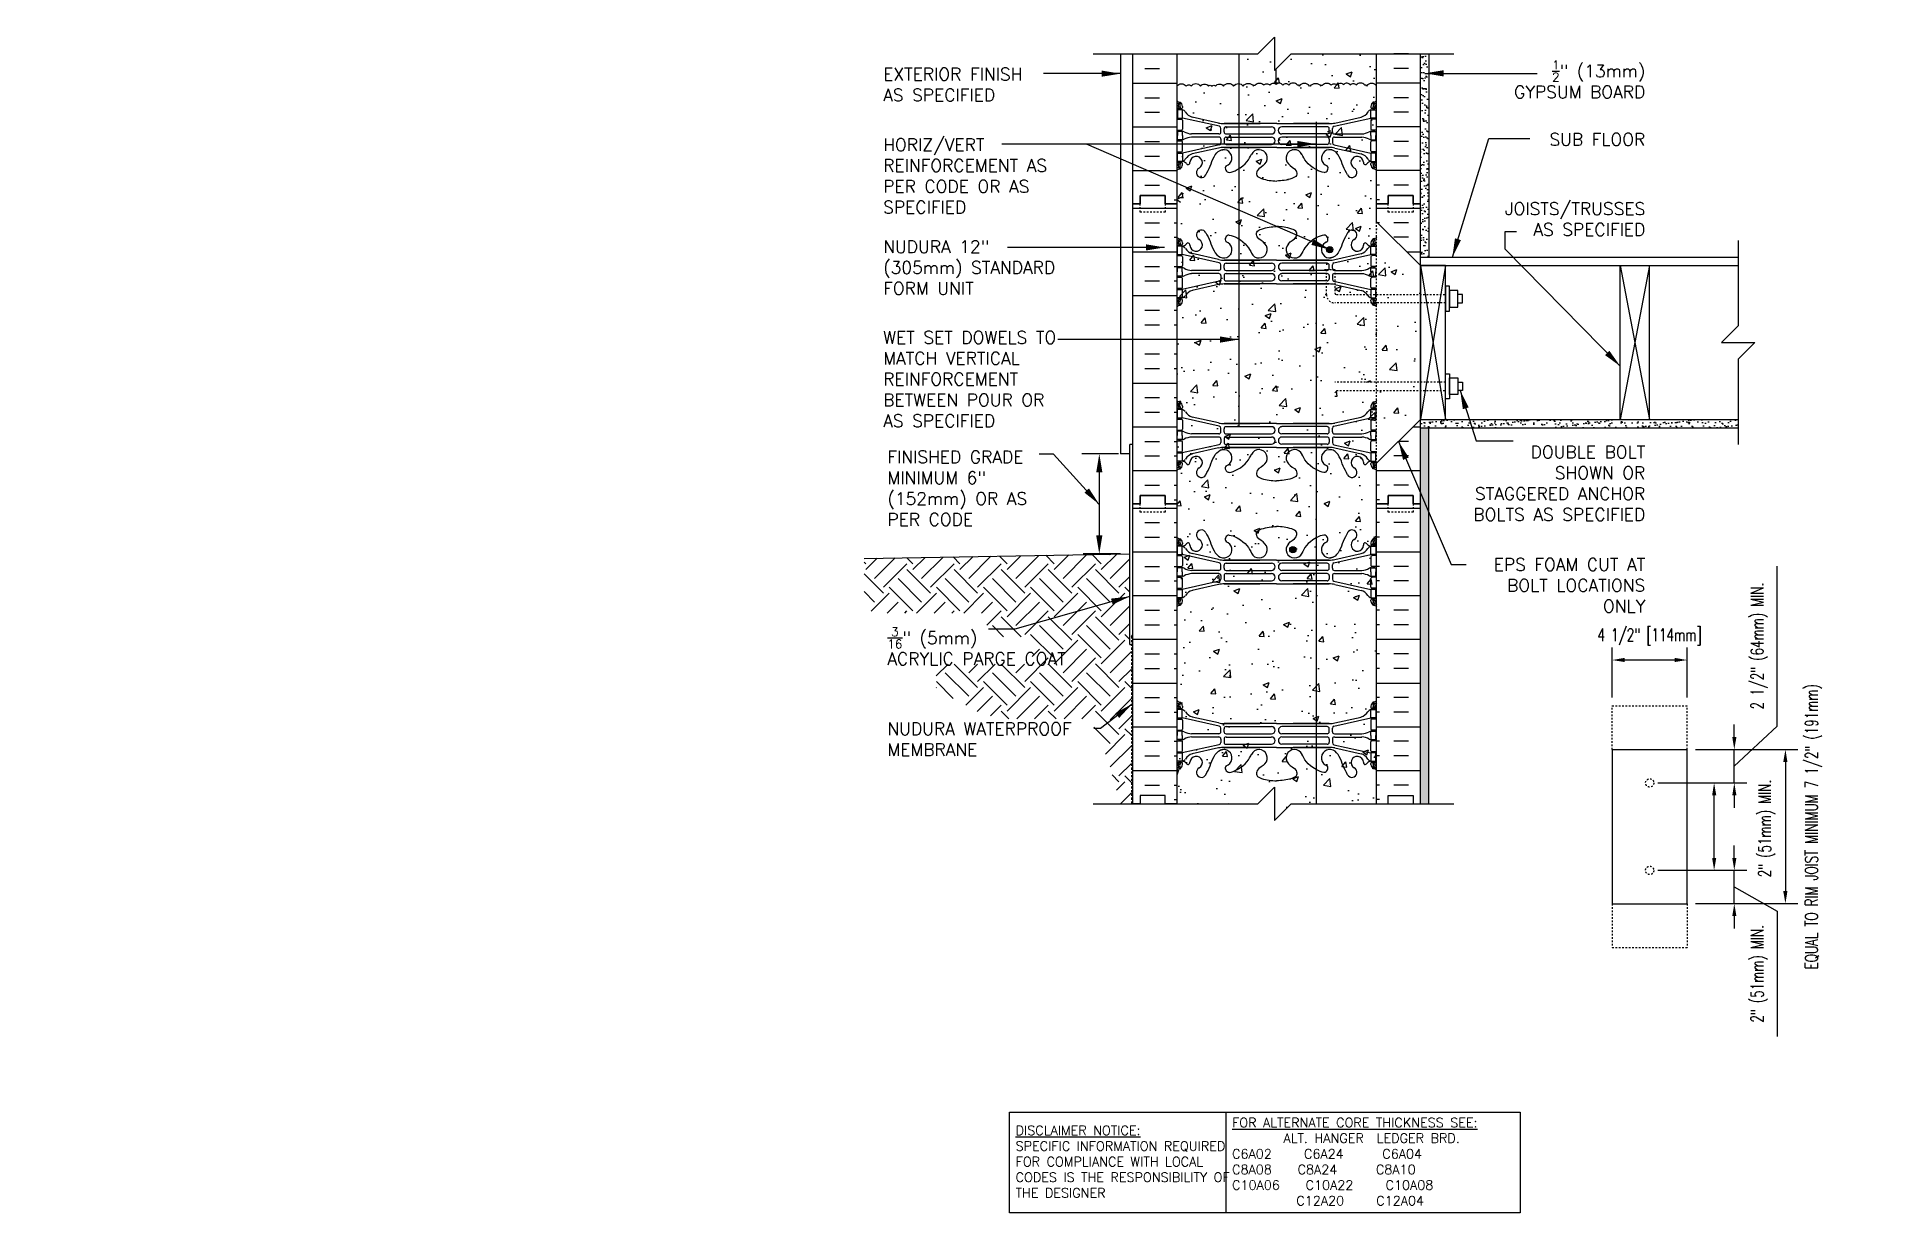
# Model space of a CAD drawing. Header units: inches. Extents: x 109 to 220, y 86 to 157.
import ezdxf

# ---------------------------------------------------------------- set-up
doc = ezdxf.new("R2010")
doc.units = ezdxf.units.IN
doc.header["$LTSCALE"] = 0.5
doc.header["$MEASUREMENT"] = 0
doc.header["$PDMODE"] = 3
doc.header["$PDSIZE"] = 0.0625
doc.linetypes.add('DASHED2', pattern=[0.375, 0.25, -0.125])
doc.linetypes.add('HIDDEN2', pattern=[0.1875, 0.125, -0.0625])
for name, color, linetype in [('HATCH', 12, 'Continuous'), ('LINE15', 9, 'Continuous'), ('LINE18', 9, 'Continuous'), ('line25', 2, 'Continuous'), ('LINE3', 3, 'Continuous'), ('LINE50', 5, 'Continuous'), ('LINE9', 9, 'Continuous'), ('TEXT', 4, 'Continuous'), ('Web_Edge', 9, 'Continuous')]:
    doc.layers.add(name, color=color, linetype=linetype)
doc.styles.add('DIM', font='romans.shx', dxfattribs={"width": 0.7})
doc.styles.add('ROMANS', font='romans.shx', dxfattribs={"height": 0.75})
doc.styles.get("Standard").update_dxf_attribs({"font": 'romans.shx', "height": 0.75})
doc.dimstyles.new('ext_12', dxfattribs={"dimscale": 12, "dimtxt": 0.09375, "dimasz": 0.09375, "dimexe": 0.09375, "dimexo": 0.0625, "dimgap": 0.0625, "dimtad": 1, "dimdec": 1, "dimzin": 3, "dimdsep": 46, "dimlunit": 4, "dimtxsty": 'DIM', "dimcen": 0.09, "dimdle": 0.09375, "dimclrt": 4, "dimadec": 0, "dimazin": 0, "dimtfac": 1, "dimtdec": 1, "dimtmove": 2, "dimatfit": 3, "dimfxl": 1, "dimfrac": 2, "dimtolj": 1, "dimtzin": 0, "dimarcsym": 0})
doc.dimstyles.new('ext_8', dxfattribs={"dimscale": 8, "dimtxt": 0.09375, "dimasz": 0.09375, "dimexe": 0.09375, "dimexo": 0.0625, "dimgap": 0.0625, "dimtad": 1, "dimdec": 3, "dimzin": 3, "dimdsep": 46, "dimlunit": 4, "dimtxsty": 'DIM', "dimcen": 0.09, "dimdle": 0.09375, "dimclrt": 4, "dimadec": 0, "dimazin": 0, "dimtfac": 1, "dimtdec": 3, "dimtmove": 2, "dimatfit": 3, "dimfxl": 0.09375, "dimfrac": 2, "dimtolj": 1, "dimtzin": 0, "dimarcsym": 0})
pattern_1 = [(37.5, (80.9344, 13.57936), (-0.0157483, 0.48170594), [0, -0.38, 0, -0.425, 0, -0.40625]), (7.5, (80.9344, 13.57936), (0.4424442, 0.7055365), [0, -0.205, 0, -0.3425, 0, -0.13125]), (327.5, (80.6269, 13.57936), (0.7785355, 0.0014148), [0, -0.125, 0, -0.45, 0, -0.5875]), (317.5, (80.6269, 13.57936), (0.7515317, 0.219419), [0, -0.0625, 0, -0.295, 0, -0.3375])]

msp = doc.modelspace()

# ---------------------------------------------------------------- texts
at = {"layer": 'TEXT', "char_height": 0.75, "style": 'ROMANS'}
for s, insert, width, attachment_point in [('EXTERIOR FINISH\\PAS SPECIFIED', (159.7795, 154.0538), 11.748593, 4), ('\\A1;{\\H0.7x;\\S1/2;}" (13mm) GYPSUM BOARD', (205.5177, 154.3664), 10.131286, 6), ('HORIZ/VERT REINFORCEMENT AS PER CODE OR AS SPECIFIED', (159.7795, 148.5706), 11.748593, 4), ('\\A1;{\\H1x;SUB FLOOR}', (205.5177, 150.7635), 11.434856, 6), ('JOISTS/TRUSSES \\PAS SPECIFIED', (205.5177, 145.9792), 12.68906, 6), ('NUDURA 12" (305mm) STANDARD FORM UNIT', (159.7795, 143.0751), 11.748593, 4), ('WET SET DOWELS TO MATCH VERTICAL REINFORCEMENT BETWEEN POUR OR AS SPECIFIED', (159.7795, 136.3795), 11.748593, 4), ('FINISHED GRADE MINIMUM 6" (152mm) OR AS PER CODE', (160.0295, 129.8319), 10.751825, 4), ('DOUBLE BOLT SHOWN OR STAGGERED ANCHOR BOLTS AS SPECIFIED', (205.5177, 130.1297), 11.434856, 6), ('EPS FOAM CUT AT BOLT LOCATIONS ONLY ', (205.5177, 124.0029), 11.434856, 6), ('\\A1;{\\H0.7x;\\S3/16;}" (5mm) \\PACRYLIC PARGE COAT', (160.0295, 120.3508), 11.748593, 4), ('\\A1;NUDURA WATERPROOF MEMBRANE', (160.0295, 114.7689), 12.783128, 4)]:
    msp.add_mtext(s, dxfattribs=dict(at, insert=insert, width=width, attachment_point=attachment_point))
at = {"layer": 'TEXT', "char_height": 0.5625, "attachment_point": 4}
for s, insert, width in [('{\\LDISCLAIMER NOTICE:}\\PSPECIFIC INFORMATION REQUIRED FOR COMPLIANCE WITH LOCAL CODES IS THE RESPONSIBILITY OF THE DESIGNER', (167.7273, 89.4175), 14.00235), ('{\\LFOR ALTERNATE CORE THICKNESS SEE:\\P}        ALT. HANGER  LEDGER BRD.\\PC6A02     C6A24      C6A04     \\PC8A08    C8A24      C8A10\\PC10A06    C10A22     C10A08\\P          C12A20     C12A04', (180.7193, 89.4175), 23.332952)]:
    msp.add_mtext(s, dxfattribs=dict(at, insert=insert, width=width))

# ---------------------------------------------------------------- blocks, each defined once
blk = doc.blocks.new('*D1')
at = {"layer": 'Defpoints', "color": 0, "transparency": 16777216}
for p in [(203.53, 119.52), (203.53, 116.77), (208.03, 116.77)]:
    blk.add_point(p, dxfattribs=at)
at = {"layer": 'TEXT', "color": 0, "lineweight": -2, "transparency": 16777216}
for p, q in [((203.53, 117.27), (203.53, 120.27)), ((207.28, 119.52), (204.28, 119.52)), ((208.03, 117.27), (208.03, 120.27))]:
    blk.add_line(p, q, dxfattribs=at)
at = {"layer": 'TEXT', "color": 0, "transparency": 16777216}
for points in [[(204.28, 119.65), (204.28, 119.4), (203.53, 119.52)], [(207.28, 119.65), (207.28, 119.4), (208.03, 119.52)]]:
    blk.add_solid(points, dxfattribs=at)
at = {"layer": 'TEXT', "color": 4, "transparency": 16777216, "insert": (205.78, 120.91), "char_height": 0.75, "attachment_point": 5, "style": 'DIM'}
blk.add_mtext('\\A1;4 1/2" [114mm]', dxfattribs=at)
blk = doc.blocks.new('*D2')
at = {"layer": 'Defpoints', "color": 0, "transparency": 16777216}
for p in [(208.03, 114.15), (208.03, 104.9), (213.93, 104.9)]:
    blk.add_point(p, dxfattribs=at)
at = {"layer": 'TEXT', "color": 0, "lineweight": -2, "transparency": 16777216}
for p, q in [((208.53, 114.15), (214.68, 114.15)), ((213.93, 113.4), (213.93, 105.65)), ((208.53, 104.9), (214.68, 104.9))]:
    blk.add_line(p, q, dxfattribs=at)
at = {"layer": 'TEXT', "color": 0, "transparency": 16777216}
for points in [[(213.8, 113.4), (214.05, 113.4), (213.93, 114.15)], [(213.8, 105.65), (214.05, 105.65), (213.93, 104.9)]]:
    blk.add_solid(points, dxfattribs=at)
at = {"layer": 'TEXT', "color": 4, "transparency": 16777216, "insert": (215.62, 109.52), "char_height": 0.75, "attachment_point": 5, "rotation": 90, "style": 'DIM'}
blk.add_mtext('\\A1;EQUAL TO RIM JOIST MINIMUM 7 1/2" (191mm) ', dxfattribs=at)
blk = doc.blocks.new('*D3')
at = {"layer": 'Defpoints', "color": 0, "transparency": 16777216}
for p in [(205.78, 106.9), (210.86, 106.9), (208.03, 104.9)]:
    blk.add_point(p, dxfattribs=at)
at = {"layer": 'TEXT', "color": 0, "lineweight": -2, "transparency": 16777216}
for p, q in [((210.86, 107.65), (210.86, 108.4)), ((206.28, 106.9), (211.61, 106.9)), ((210.86, 104.9), (210.86, 106.9)), ((210.86, 104.9), (210.86, 106.9)), ((208.53, 104.9), (211.61, 104.9)), ((210.86, 105.9), (213.43, 104.45)), ((210.86, 104.15), (210.86, 103.4)), ((213.43, 104.45), (213.43, 96.93))]:
    blk.add_line(p, q, dxfattribs=at)
at = {"layer": 'TEXT', "color": 0, "transparency": 16777216}
for points in [[(210.74, 107.65), (210.99, 107.65), (210.86, 106.9)], [(210.74, 104.15), (210.99, 104.15), (210.86, 104.9)]]:
    blk.add_solid(points, dxfattribs=at)
at = {"layer": 'TEXT', "color": 4, "transparency": 16777216, "insert": (212.36, 100.69), "char_height": 0.75, "attachment_point": 5, "rotation": 90, "style": 'DIM'}
blk.add_mtext('\\A1;2" (51mm) MIN.', dxfattribs=at)
blk = doc.blocks.new('*D4')
at = {"layer": 'Defpoints', "color": 0, "transparency": 16777216}
for p in [(205.78, 112.15), (209.65, 112.15), (205.78, 106.9)]:
    blk.add_point(p, dxfattribs=at)
at = {"layer": 'TEXT', "color": 0, "lineweight": -2, "transparency": 16777216}
for p, q in [((206.28, 112.15), (210.4, 112.15)), ((209.65, 107.65), (209.65, 111.4)), ((206.28, 106.9), (210.4, 106.9))]:
    blk.add_line(p, q, dxfattribs=at)
at = {"layer": 'TEXT', "color": 0, "transparency": 16777216}
for points in [[(209.53, 111.4), (209.78, 111.4), (209.65, 112.15)], [(209.53, 107.65), (209.78, 107.65), (209.65, 106.9)]]:
    blk.add_solid(points, dxfattribs=at)
at = {"layer": 'TEXT', "color": 4, "transparency": 16777216, "insert": (212.81, 109.41), "char_height": 0.75, "attachment_point": 5, "rotation": 90, "style": 'DIM'}
blk.add_mtext('\\A1;2" (51mm) MIN.', dxfattribs=at)
blk = doc.blocks.new('*D5')
at = {"layer": 'Defpoints', "color": 0, "transparency": 16777216}
for p in [(208.03, 114.15), (210.86, 114.15), (205.78, 112.15)]:
    blk.add_point(p, dxfattribs=at)
at = {"layer": 'TEXT', "color": 0, "lineweight": -2, "transparency": 16777216}
for p, q in [((213.43, 115.56), (213.43, 125.16)), ((210.86, 114.9), (210.86, 115.65)), ((210.86, 113.15), (213.43, 115.56)), ((208.53, 114.15), (211.61, 114.15)), ((210.86, 112.15), (210.86, 114.15)), ((210.86, 112.15), (210.86, 114.15)), ((206.28, 112.15), (211.61, 112.15)), ((210.86, 111.4), (210.86, 110.65))]:
    blk.add_line(p, q, dxfattribs=at)
at = {"layer": 'TEXT', "color": 0, "transparency": 16777216}
for points in [[(210.74, 114.9), (210.99, 114.9), (210.86, 114.15)], [(210.74, 111.4), (210.99, 111.4), (210.86, 112.15)]]:
    blk.add_solid(points, dxfattribs=at)
at = {"layer": 'TEXT', "color": 4, "transparency": 16777216, "insert": (212.36, 120.36), "char_height": 0.75, "attachment_point": 5, "rotation": 90, "style": 'DIM'}
blk.add_mtext('\\A1;2 1/2" (64mm) MIN.', dxfattribs=at)
blk = doc.blocks.new('12-inch Hinge Pin Web')
at = {"layer": 'Web_Edge'}
for p, q in [((349.82, 208.63), (349.9, 208.63)), ((349.82, 208.53), (350.11, 208.53)), ((349.97, 208.9), (350.06, 208.9)), ((349.97, 208.53), (349.97, 208.46)), ((350.06, 208.9), (350.06, 208.86)), ((350.06, 208.53), (350.06, 208.46)), ((350.17, 208.66), (350.17, 208.59)), ((361.48, 208.66), (361.48, 208.59)), ((361.82, 208.53), (361.54, 208.53)), ((361.68, 208.9), (361.59, 208.9)), ((361.59, 208.9), (361.59, 208.86)), ((361.59, 208.53), (361.59, 208.46)), ((361.68, 208.53), (361.68, 208.46)), ((361.82, 208.63), (361.75, 208.63)), ((349.82, 207.89), (350.11, 207.89)), ((349.97, 207.96), (349.97, 207.89)), ((350.06, 207.96), (350.06, 207.89)), ((352.38, 207.46), (350.16, 207.96)), ((350.17, 207.82), (350.17, 207.29)), ((352.34, 207.66), (350.76, 208.01)), ((352.67, 207.62), (354.82, 207.62)), ((355.82, 207.62), (352.67, 207.62)), ((352.79, 207.43), (355.51, 207.43)), ((355.82, 207.62), (358.98, 207.62)), ((358.85, 207.43), (356.14, 207.43)), ((358.98, 207.62), (356.82, 207.62)), ((359.26, 207.46), (361.48, 207.96)), ((359.31, 207.66), (360.89, 208.01)), ((361.48, 207.82), (361.48, 207.29)), ((361.82, 207.89), (361.54, 207.89)), ((361.59, 207.96), (361.59, 207.89)), ((361.68, 207.96), (361.68, 207.89)), ((349.82, 207.23), (350.11, 207.23)), ((349.82, 206.59), (350.11, 206.59)), ((349.97, 207.23), (349.97, 207.16)), ((349.97, 206.59), (349.97, 206.66)), ((350.06, 207.23), (350.06, 207.16)), ((350.06, 206.59), (350.06, 206.66)), ((352.38, 206.35), (350.16, 205.86)), ((350.17, 205.99), (350.17, 206.52)), ((352.35, 207), (350.72, 207)), ((352.35, 206.81), (350.72, 206.81)), ((352.48, 207.13), (352.48, 207.34)), ((352.48, 206.69), (352.48, 206.47)), ((352.67, 207.13), (352.67, 207.31)), ((352.67, 206.69), (352.67, 206.5)), ((352.79, 207), (355.51, 207)), ((352.79, 206.81), (355.51, 206.81)), ((352.79, 206.38), (355.51, 206.38)), ((358.85, 207), (356.14, 207)), ((358.85, 206.81), (356.14, 206.81)), ((358.85, 206.38), (356.14, 206.38)), ((358.98, 207.13), (358.98, 207.31)), ((358.98, 206.69), (358.98, 206.5)), ((359.17, 207.13), (359.17, 207.34)), ((359.17, 206.69), (359.17, 206.47)), ((359.26, 206.35), (361.48, 205.86)), ((359.29, 207), (360.93, 207)), ((359.29, 206.81), (360.93, 206.81)), ((361.48, 205.99), (361.48, 206.52)), ((361.82, 207.23), (361.54, 207.23)), ((361.82, 206.59), (361.54, 206.59)), ((361.59, 207.23), (361.59, 207.16)), ((361.59, 206.59), (361.59, 206.66)), ((361.68, 207.23), (361.68, 207.16)), ((361.68, 206.59), (361.68, 206.66)), ((349.82, 205.93), (350.11, 205.93)), ((349.82, 205.29), (350.11, 205.29)), ((349.82, 205.19), (349.9, 205.19)), ((349.97, 205.86), (349.97, 205.93)), ((349.97, 205.29), (349.97, 205.36)), ((350.06, 205.86), (350.06, 205.93)), ((350.06, 205.29), (350.06, 205.36)), ((350.17, 205.16), (350.17, 205.22)), ((352.34, 206.15), (350.76, 205.8)), ((352.67, 206.19), (354.82, 206.19)), ((355.82, 206.19), (352.67, 206.19)), ((355.82, 206.19), (358.98, 206.19)), ((358.98, 206.19), (356.82, 206.19)), ((359.31, 206.15), (360.89, 205.8)), ((361.48, 205.16), (361.48, 205.22)), ((361.82, 205.93), (361.54, 205.93)), ((361.82, 205.29), (361.54, 205.29)), ((361.59, 205.86), (361.59, 205.93)), ((361.59, 205.29), (361.59, 205.36)), ((361.68, 205.86), (361.68, 205.93)), ((361.68, 205.29), (361.68, 205.36)), ((361.82, 205.19), (361.75, 205.19)), ((349.97, 204.91), (350.06, 204.91)), ((350.06, 204.91), (350.06, 204.95)), ((361.59, 204.91), (361.59, 204.95)), ((361.68, 204.91), (361.59, 204.91)), ((349.82, 198.82), (349.9, 198.82)), ((349.82, 198.72), (350.11, 198.72)), ((349.97, 199.1), (350.06, 199.1)), ((349.97, 198.72), (349.97, 198.65)), ((350.06, 199.1), (350.06, 199.06)), ((350.06, 198.72), (350.06, 198.65)), ((350.17, 198.85), (350.17, 198.78)), ((361.48, 198.85), (361.48, 198.78)), ((361.82, 198.72), (361.54, 198.72)), ((361.68, 199.1), (361.59, 199.1)), ((361.59, 199.1), (361.59, 199.06)), ((361.59, 198.72), (361.59, 198.65)), ((361.68, 198.72), (361.68, 198.65)), ((361.82, 198.82), (361.75, 198.82)), ((349.82, 198.08), (350.11, 198.08)), ((349.82, 197.42), (350.11, 197.42)), ((349.97, 198.15), (349.97, 198.08)), ((349.97, 197.42), (349.97, 197.35)), ((350.06, 198.15), (350.06, 198.08)), ((350.06, 197.42), (350.06, 197.35)), ((352.38, 197.65), (350.16, 198.15)), ((350.17, 198.02), (350.17, 197.48)), ((352.34, 197.85), (350.76, 198.2)), ((352.48, 197.32), (352.48, 197.53)), ((352.67, 197.81), (354.82, 197.81)), ((355.82, 197.81), (352.67, 197.81)), ((352.67, 197.32), (352.67, 197.5)), ((352.79, 197.63), (355.51, 197.63)), ((355.82, 197.81), (358.98, 197.81)), ((358.85, 197.63), (356.14, 197.63)), ((358.98, 197.81), (356.82, 197.81)), ((358.98, 197.32), (358.98, 197.5)), ((359.17, 197.32), (359.17, 197.53)), ((359.26, 197.65), (361.48, 198.15)), ((359.31, 197.85), (360.89, 198.2)), ((361.48, 198.02), (361.48, 197.48)), ((361.82, 198.08), (361.54, 198.08)), ((361.82, 197.42), (361.54, 197.42)), ((361.59, 198.15), (361.59, 198.08)), ((361.59, 197.42), (361.59, 197.35)), ((361.68, 198.15), (361.68, 198.08)), ((361.68, 197.42), (361.68, 197.35)), ((349.82, 196.78), (350.11, 196.78)), ((349.97, 196.78), (349.97, 196.85)), ((350.06, 196.78), (350.06, 196.85)), ((352.38, 196.54), (350.16, 196.05)), ((350.17, 196.18), (350.17, 196.72)), ((352.35, 197.19), (350.72, 197.19)), ((352.35, 197), (350.72, 197)), ((352.34, 196.35), (350.76, 195.99)), ((352.48, 196.88), (352.48, 196.67)), ((352.67, 196.88), (352.67, 196.69)), ((352.67, 196.38), (354.82, 196.38)), ((355.82, 196.38), (352.67, 196.38)), ((352.79, 197.19), (355.51, 197.19)), ((352.79, 197), (355.51, 197)), ((352.79, 196.57), (355.51, 196.57)), ((355.82, 196.38), (358.98, 196.38)), ((358.85, 197.19), (356.14, 197.19)), ((358.85, 197), (356.14, 197)), ((358.85, 196.57), (356.14, 196.57)), ((358.98, 196.38), (356.82, 196.38)), ((358.98, 196.88), (358.98, 196.69)), ((359.17, 196.88), (359.17, 196.67)), ((359.26, 196.54), (361.48, 196.05)), ((359.29, 197.19), (360.93, 197.19)), ((359.29, 197), (360.93, 197)), ((359.31, 196.35), (360.89, 195.99)), ((361.48, 196.18), (361.48, 196.72)), ((361.82, 196.78), (361.54, 196.78)), ((361.59, 196.78), (361.59, 196.85)), ((361.68, 196.78), (361.68, 196.85)), ((349.82, 196.12), (350.11, 196.12)), ((349.82, 195.48), (350.11, 195.48)), ((349.82, 195.38), (349.9, 195.38)), ((349.97, 196.05), (349.97, 196.12)), ((349.97, 195.48), (349.97, 195.55)), ((350.06, 196.05), (350.06, 196.12)), ((350.06, 195.48), (350.06, 195.55)), ((350.06, 195.1), (350.06, 195.14)), ((350.17, 195.35), (350.17, 195.42)), ((361.48, 195.35), (361.48, 195.42)), ((361.82, 196.12), (361.54, 196.12)), ((361.82, 195.48), (361.54, 195.48)), ((361.59, 196.05), (361.59, 196.12)), ((361.59, 195.48), (361.59, 195.55)), ((361.59, 195.1), (361.59, 195.14)), ((361.68, 196.05), (361.68, 196.12)), ((361.68, 195.48), (361.68, 195.55)), ((361.82, 195.38), (361.75, 195.38)), ((349.97, 195.1), (350.06, 195.1)), ((361.68, 195.1), (361.59, 195.1))]:
    blk.add_line(p, q, dxfattribs=at)
for points in [[(349.86, 207.96), (350.16, 207.96), (350.16, 208.46), (349.86, 208.46)], [(361.78, 207.96), (361.48, 207.96), (361.48, 208.46), (361.78, 208.46)], [(349.86, 205.86), (350.16, 205.86), (350.16, 205.36), (349.86, 205.36)], [(361.78, 205.86), (361.48, 205.86), (361.48, 205.36), (361.78, 205.36)], [(349.86, 198.15), (350.16, 198.15), (350.16, 198.65), (349.86, 198.65)], [(361.78, 198.15), (361.48, 198.15), (361.48, 198.65), (361.78, 198.65)], [(349.86, 196.05), (350.16, 196.05), (350.16, 195.55), (349.86, 195.55)], [(361.78, 196.05), (361.48, 196.05), (361.48, 195.55), (361.78, 195.55)]]:
    blk.add_lwpolyline(points, close=True, dxfattribs=at)
for points in [[(350.16, 206.91), (350.16, 207.16), (349.86, 207.16), (349.86, 206.91)], [(350.16, 206.91), (350.16, 206.66), (349.86, 206.66), (349.86, 206.91)], [(361.48, 206.91), (361.48, 207.16), (361.78, 207.16), (361.78, 206.91)], [(361.48, 206.91), (361.48, 206.66), (361.78, 206.66), (361.78, 206.91)], [(350.16, 197.1), (350.16, 197.35), (349.86, 197.35), (349.86, 197.1)], [(350.16, 197.1), (350.16, 196.85), (349.86, 196.85), (349.86, 197.1)], [(361.48, 197.1), (361.48, 197.35), (361.78, 197.35), (361.78, 197.1)], [(361.48, 197.1), (361.48, 196.85), (361.78, 196.85), (361.78, 197.1)]]:
    blk.add_lwpolyline(points, dxfattribs=at)
for centre, radius, start, end in [((350.17, 209.36), 0.5, 226.2109, 250.5288), ((350.17, 209.36), 0.6, 234.7832, 245.0748), ((349.9, 208.65), 0.0196, 269.4032, 15.4901), ((350.16, 208.71), 0.25, 140.1145, 222.4609), ((349.91, 208.8), 0.021, 343.464, 63.9957), ((350.01, 208.84), 0.045, 321.448, 139.1879), ((350.01, 208.57), 0.045, 222.4609, 42.4609), ((349.92, 208.66), 0.25, 0, 70.5288), ((350.16, 208.71), 0.16, 140.0001, 222.4609), ((350.11, 208.59), 0.0625, 270, 0), ((350.13, 208.81), 0.352, 276.1291, 321.5331), ((350.5, 208.54), 0.113, 347.8156, 154.0569), ((350.99, 208.53), 0.375, 182.9237, 59.8675), ((351.31, 209.13), 0.3, 27.597, 243.9425), ((352.64, 208.25), 0.5, 246.2139, 71.7937), ((352.98, 208.88), 0.242, 90, 218.2327), ((354.76, 208.25), 0.5, 204.819, 44.1875), ((356.89, 208.25), 0.5, 135.8125, 335.181), ((359.01, 208.25), 0.5, 108.2063, 293.7861), ((358.66, 208.88), 0.242, 321.7673, 90), ((360.34, 209.13), 0.3, 296.0575, 152.403), ((360.66, 208.53), 0.375, 120.1325, 357.0763), ((361.14, 208.54), 0.113, 25.9431, 192.1844), ((361.52, 208.81), 0.352, 218.4669, 263.8709), ((361.73, 208.66), 0.25, 109.4712, 180), ((361.54, 208.59), 0.0625, 180, 270), ((361.63, 208.57), 0.045, 137.5391, 317.5391), ((361.64, 208.84), 0.045, 40.8121, 218.552), ((361.48, 208.71), 0.16, 317.5391, 39.9999), ((361.48, 209.36), 0.5, 289.4712, 313.7891), ((361.48, 208.71), 0.25, 317.5391, 39.8855), ((361.74, 208.8), 0.021, 116.0043, 196.536), ((361.48, 209.36), 0.6, 294.9252, 305.2168), ((361.75, 208.65), 0.0196, 164.5099, 270.5968), ((350.11, 207.82), 0.0625, 0, 90), ((350.04, 208.11), 0.364, 34.9775, 70.3387), ((350.97, 208.72), 0.743, 212.7919, 253.8107), ((352.67, 209.12), 1.5, 257.4135, 270), ((352.35, 207.34), 0.125, 0, 77.3767), ((352.79, 207.31), 0.125, 90, 180), ((355.51, 207.22), 0.217, 270, 90), ((356.14, 207.22), 0.217, 90, 270), ((358.85, 207.31), 0.125, 0, 90), ((358.98, 209.12), 1.5, 270, 282.5865), ((359.29, 207.34), 0.125, 102.6233, 180), ((360.68, 208.72), 0.743, 286.1893, 327.2081), ((361.6, 208.11), 0.364, 109.6613, 145.0225), ((361.54, 207.82), 0.0625, 90, 180), ((350.11, 207.29), 0.0625, 270, 0), ((350.11, 206.52), 0.0625, 0, 90), ((350.16, 206.94), 0.219, 60.4937, 88.92), ((350.16, 206.87), 0.219, 271.08, 299.5063), ((350.81, 208.17), 1.17, 242.6365, 265.6505), ((350.81, 205.64), 1.17, 94.3495, 117.3635), ((352.35, 207.13), 0.125, 270, 0), ((352.35, 206.69), 0.125, 0, 90), ((352.35, 206.47), 0.125, 282.6233, 0), ((352.79, 207.13), 0.125, 180, 270), ((352.79, 206.69), 0.125, 90, 180), ((352.79, 206.5), 0.125, 180, 270), ((355.51, 206.59), 0.217, 270, 90), ((356.14, 206.59), 0.217, 90, 270), ((358.85, 207.13), 0.125, 270, 360), ((358.85, 206.69), 0.125, 0, 90), ((358.85, 206.5), 0.125, 270, 0), ((359.29, 207.13), 0.125, 180, 270), ((359.29, 206.69), 0.125, 90, 180), ((359.29, 206.47), 0.125, 180, 257.3767), ((360.84, 208.17), 1.17, 274.3495, 297.3635), ((360.84, 205.64), 1.17, 62.6365, 85.6505), ((361.49, 206.94), 0.219, 91.08, 119.5063), ((361.49, 206.87), 0.219, 240.4937, 268.92), ((361.54, 207.29), 0.0625, 180, 270), ((361.54, 206.52), 0.0625, 90, 180), ((349.9, 205.17), 0.0196, 344.5099, 90.5968), ((350.16, 205.1), 0.25, 137.5391, 219.8855), ((350.01, 205.24), 0.045, 317.5391, 137.5391), ((350.16, 205.1), 0.16, 137.5391, 219.9999), ((349.92, 205.16), 0.25, 289.4712, 360), ((350.11, 205.99), 0.0625, 270, 0), ((350.11, 205.22), 0.0625, 360, 90), ((350.04, 205.7), 0.364, 289.6613, 325.0225), ((350.97, 205.09), 0.743, 106.1893, 147.2081), ((352.67, 204.69), 1.5, 90, 102.5865), ((358.98, 204.69), 1.5, 77.4135, 90), ((360.68, 205.09), 0.743, 32.7919, 73.8107), ((361.6, 205.7), 0.364, 214.9775, 250.3387), ((361.54, 205.99), 0.0625, 180, 270), ((361.54, 205.22), 0.0625, 90, 180), ((361.73, 205.16), 0.25, 180, 250.5288), ((361.63, 205.24), 0.045, 42.4609, 222.4609), ((361.48, 205.1), 0.16, 320.0001, 42.4609), ((361.48, 205.1), 0.25, 320.1145, 42.4609), ((361.75, 205.17), 0.0196, 89.4032, 195.4901), ((350.17, 204.45), 0.6, 114.9252, 125.2168), ((350.17, 204.45), 0.5, 109.4712, 133.7891), ((349.91, 205.01), 0.021, 296.0043, 16.536), ((350.01, 204.97), 0.045, 220.8121, 38.552), ((361.64, 204.97), 0.045, 141.448, 319.1879), ((361.48, 204.45), 0.5, 46.2109, 70.5288), ((361.74, 205.01), 0.021, 163.464, 243.9957), ((361.48, 204.45), 0.6, 54.7832, 65.0748), ((350.17, 199.56), 0.5, 226.2109, 250.5288), ((350.17, 199.56), 0.6, 234.7832, 245.0748), ((349.9, 198.84), 0.0196, 269.4032, 15.4901), ((350.16, 198.9), 0.25, 140.1145, 222.4609), ((349.91, 198.99), 0.021, 343.464, 63.9957), ((350.01, 199.03), 0.045, 321.448, 139.1879), ((350.01, 198.76), 0.045, 222.4609, 42.4609), ((349.92, 198.85), 0.25, 0, 70.5288), ((350.16, 198.9), 0.16, 140.0001, 222.4609), ((350.11, 198.78), 0.0625, 270, 0), ((350.04, 198.31), 0.364, 34.9775, 70.3387), ((350.97, 198.92), 0.743, 212.7919, 253.8107), ((360.68, 198.92), 0.743, 286.1893, 327.2081), ((361.6, 198.31), 0.364, 109.6613, 145.0225), ((361.73, 198.85), 0.25, 109.4712, 180), ((361.54, 198.78), 0.0625, 180, 270), ((361.63, 198.76), 0.045, 137.5391, 317.5391), ((361.64, 199.03), 0.045, 40.8121, 218.552), ((361.48, 198.9), 0.16, 317.5391, 39.9999), ((361.48, 199.56), 0.5, 289.4712, 313.7891), ((361.48, 198.9), 0.25, 317.5391, 39.8855), ((361.74, 198.99), 0.021, 116.0043, 196.536), ((361.48, 199.56), 0.6, 294.9252, 305.2168), ((361.75, 198.84), 0.0196, 164.5099, 270.5968), ((350.11, 198.02), 0.0625, 0, 90), ((350.11, 197.48), 0.0625, 270, 0), ((352.67, 199.31), 1.5, 257.4135, 270), ((352.35, 197.53), 0.125, 0, 77.3767), ((352.79, 197.5), 0.125, 90, 180), ((355.51, 197.41), 0.217, 270, 90), ((356.14, 197.41), 0.217, 90, 270), ((358.85, 197.5), 0.125, 0, 90), ((358.98, 199.31), 1.5, 270, 282.5865), ((359.29, 197.53), 0.125, 102.6233, 180), ((361.54, 198.02), 0.0625, 90, 180), ((361.54, 197.48), 0.0625, 180, 270), ((350.11, 196.72), 0.0625, 0, 90), ((350.16, 197.13), 0.219, 60.4937, 88.92), ((350.16, 197.07), 0.219, 271.08, 299.5063), ((350.81, 198.36), 1.17, 242.6365, 265.6505), ((350.81, 195.84), 1.17, 94.3495, 117.3635), ((352.67, 194.88), 1.5, 90, 102.5865), ((352.35, 197.32), 0.125, 270, 0), ((352.35, 196.88), 0.125, 0, 90), ((352.35, 196.67), 0.125, 282.6233, 0), ((352.64, 195.75), 0.5, 288.2063, 113.7861), ((352.79, 197.32), 0.125, 180, 270), ((352.79, 196.88), 0.125, 90, 180), ((352.79, 196.69), 0.125, 180, 270), ((354.76, 195.75), 0.5, 315.8125, 155.181), ((355.51, 196.79), 0.217, 270, 90), ((356.14, 196.79), 0.217, 90, 270), ((356.89, 195.75), 0.5, 24.819, 224.1875), ((359.01, 195.75), 0.5, 66.2139, 251.7937), ((358.85, 197.32), 0.125, 270, 360), ((358.85, 196.88), 0.125, 0, 90), ((358.85, 196.69), 0.125, 270, 0), ((358.98, 194.88), 1.5, 77.4135, 90), ((359.29, 197.32), 0.125, 180, 270), ((359.29, 196.88), 0.125, 90, 180), ((359.29, 196.67), 0.125, 180, 257.3767), ((360.84, 198.36), 1.17, 274.3495, 297.3635), ((360.84, 195.84), 1.17, 62.6365, 85.6505), ((361.49, 197.13), 0.219, 91.08, 119.5063), ((361.49, 197.07), 0.219, 240.4937, 268.92), ((361.54, 196.72), 0.0625, 90, 180), ((350.17, 194.64), 0.6, 114.9252, 125.2168), ((349.9, 195.36), 0.0196, 344.5099, 90.5968), ((350.16, 195.29), 0.25, 137.5391, 219.8855), ((349.91, 195.2), 0.021, 296.0043, 16.536), ((350.01, 195.16), 0.045, 220.8121, 38.552), ((350.01, 195.43), 0.045, 317.5391, 137.5391), ((350.16, 195.29), 0.16, 137.5391, 219.9999), ((349.92, 195.35), 0.25, 289.4712, 360), ((350.11, 196.18), 0.0625, 270, 0), ((350.11, 195.42), 0.0625, 360, 90), ((350.04, 195.89), 0.364, 289.6613, 325.0225), ((350.13, 195.2), 0.352, 38.4669, 83.8709), ((350.97, 195.28), 0.743, 106.1893, 147.2081), ((350.5, 195.47), 0.113, 205.9431, 12.1844), ((350.99, 195.47), 0.375, 300.1325, 177.0763), ((351.31, 194.88), 0.3, 116.0575, 332.403), ((352.98, 195.13), 0.242, 141.7673, 270), ((358.66, 195.13), 0.242, 270, 38.2327), ((360.34, 194.88), 0.3, 207.597, 63.9425), ((360.66, 195.47), 0.375, 2.9237, 239.8675), ((360.68, 195.28), 0.743, 32.7919, 73.8107), ((361.14, 195.47), 0.113, 167.8156, 334.0569), ((361.52, 195.2), 0.352, 96.1291, 141.5331), ((361.6, 195.89), 0.364, 214.9775, 250.3387), ((361.54, 196.18), 0.0625, 180, 270), ((361.54, 195.42), 0.0625, 90, 180), ((361.73, 195.35), 0.25, 180, 250.5288), ((361.63, 195.43), 0.045, 42.4609, 222.4609), ((361.48, 195.29), 0.16, 320.0001, 42.4609), ((361.64, 195.16), 0.045, 141.448, 319.1879), ((361.48, 195.29), 0.25, 320.1145, 42.4609), ((361.74, 195.2), 0.021, 163.464, 243.9957), ((361.75, 195.36), 0.0196, 89.4032, 195.4901), ((361.48, 194.64), 0.6, 54.7832, 65.0748), ((350.17, 194.64), 0.5, 109.4712, 133.7891), ((361.48, 194.64), 0.5, 46.2109, 70.5288)]:
    blk.add_arc(centre, radius, start, end, dxfattribs=at)
for points, knots in [([(355.12, 208.6), (355.01, 208.77), (354.65, 208.86), (354.58, 209.35), (355.12, 209.59), (355.53, 209.62), (355.82, 209.64)], [0.229407, 0.229407, 0.229407, 0.229407, 0.844432, 1.128849, 1.464331, 2.389004, 2.389004, 2.389004, 2.389004]), ([(356.53, 208.6), (356.64, 208.77), (357, 208.86), (357.07, 209.35), (356.52, 209.59), (356.12, 209.62), (355.82, 209.64)], [0.229407, 0.229407, 0.229407, 0.229407, 0.844432, 1.128849, 1.464331, 2.389004, 2.389004, 2.389004, 2.389004]), ([(351.58, 209.26), (351.66, 209.1), (351.91, 208.61), (352.13, 207.86), (352.54, 207.76), (352.59, 207.76)], [0, 0, 0, 0, 0.579211, 1.703896, 1.875321, 1.875321, 1.875321, 1.875321]), ([(352.98, 209.12), (353.1, 209.12), (353.94, 208.77), (354.18, 208.31), (354.32, 208.03)], [0.038125, 0.038125, 0.038125, 0.038125, 0.320663, 1.258119, 1.258119, 1.258119, 1.258119]), ([(358.66, 209.12), (358.54, 209.12), (357.71, 208.77), (357.47, 208.31), (357.33, 208.03)], [0.038125, 0.038125, 0.038125, 0.038125, 0.320663, 1.258119, 1.258119, 1.258119, 1.258119]), ([(360.07, 209.26), (359.99, 209.1), (359.73, 208.61), (359.52, 207.86), (359.11, 207.76), (359.05, 207.76)], [0, 0, 0, 0, 0.579211, 1.703896, 1.875321, 1.875321, 1.875321, 1.875321]), ([(351.58, 194.74), (351.66, 194.91), (351.91, 195.4), (352.13, 196.15), (352.54, 196.24), (352.59, 196.25)], [0, 0, 0, 0, 0.579211, 1.703896, 1.875321, 1.875321, 1.875321, 1.875321]), ([(360.07, 194.74), (359.99, 194.91), (359.73, 195.4), (359.52, 196.15), (359.11, 196.24), (359.05, 196.25)], [0, 0, 0, 0, 0.579211, 1.703896, 1.875321, 1.875321, 1.875321, 1.875321]), ([(352.98, 194.88), (353.1, 194.88), (353.94, 195.24), (354.18, 195.7), (354.32, 195.98)], [0.038125, 0.038125, 0.038125, 0.038125, 0.320663, 1.258119, 1.258119, 1.258119, 1.258119]), ([(355.12, 195.4), (355.01, 195.24), (354.65, 195.15), (354.58, 194.65), (355.12, 194.42), (355.53, 194.39), (355.82, 194.37)], [0.229407, 0.229407, 0.229407, 0.229407, 0.844432, 1.128849, 1.464331, 2.389004, 2.389004, 2.389004, 2.389004]), ([(356.53, 195.4), (356.64, 195.24), (357, 195.15), (357.07, 194.65), (356.52, 194.42), (356.12, 194.39), (355.82, 194.37)], [0.229407, 0.229407, 0.229407, 0.229407, 0.844432, 1.128849, 1.464331, 2.389004, 2.389004, 2.389004, 2.389004]), ([(358.66, 194.88), (358.54, 194.88), (357.71, 195.24), (357.47, 195.7), (357.33, 195.98)], [0.038125, 0.038125, 0.038125, 0.038125, 0.320663, 1.258119, 1.258119, 1.258119, 1.258119])]:
    blk.add_open_spline(points, degree=3, knots=knots, dxfattribs=at)
for points in [[(352.67, 207.13), (352.67, 207.3)], [(352.67, 206.68), (352.67, 206.51)], [(358.98, 207.13), (358.98, 207.3)], [(358.98, 206.68), (358.98, 206.51)], [(352.67, 197.32), (352.67, 197.5)], [(358.98, 197.32), (358.98, 197.5)], [(352.67, 196.87), (352.67, 196.7)], [(358.98, 196.87), (358.98, 196.7)]]:
    blk.add_open_spline(points, degree=1, dxfattribs=at)

# ---------------------------------------------------------------- dimensions: what is measured, and where the dimension line sits
at = {"layer": 'TEXT'}
for base, p1, p2, text, override, picture, middle in [((210.8626, 114.1471), (205.7829, 112.1471), (208.0329, 114.1471), '2 1/2" (64mm) MIN.', {"dimtmove": 1}, '*D5', (213.4333, 116.0616)), ((209.6542, 112.1471), (205.7829, 106.8971), (205.7829, 112.1471), '2" (51mm) MIN.', {"dimtmove": 2}, '*D4', (212.8078, 109.4122)), ((210.8626, 106.8971), (208.0329, 104.8971), (205.7829, 106.8971), '2" (51mm) MIN.', {"dimtmove": 1}, '*D3', (213.4333, 103.9527))]:
    dim = msp.add_linear_dim(base=base, p1=p1, p2=p2, angle=90, text=text, dimstyle='ext_8', override=override, dxfattribs=at)
    dim.commit()
    dim.dimension.update_dxf_attribs({"geometry": picture, "text_midpoint": middle, "dimtype": 160})
dim = msp.add_linear_dim(base=(203.5329, 119.5241), p1=(208.0329, 116.7721), p2=(203.5329, 116.7721), dimstyle='ext_8', dxfattribs=at)
dim.commit()
dim.dimension.update_dxf_attribs({"geometry": '*D1', "text_midpoint": (205.7829, 120.9102), "dimtype": 160})
dim = msp.add_linear_dim(base=(213.9263, 104.8971), p1=(208.0329, 114.1471), p2=(208.0329, 104.8971), angle=90, text='EQUAL TO RIM JOIST MINIMUM 7 1/2" (191mm) ', dimstyle='ext_8', dxfattribs=at)
dim.commit()
dim.dimension.update_dxf_attribs({"geometry": '*D2', "text_midpoint": (215.6214, 109.5221), "dimtype": 160})

# ---------------------------------------------------------------- hatches: boundary and pattern name
at = {"layer": 'HATCH'}
h = msp.add_hatch(dxfattribs=at)
h.set_pattern_fill('AR-CONC', color=256, scale=0.5, style=0)
h.paths.add_polyline_path([(184.2705, 155.8996), (183.2705, 154.8996), (183.2705, 156.8996), (182.2705, 155.8996), (181.1232, 155.8996), (181.1232, 154.1133, -0.22702701), (181.3871, 153.9645, -0.52056705), (181.9946, 153.9645, -0.52056705), (182.1095, 154.0138, -0.52056705), (182.6185, 154.0138, -0.52056705), (182.9797, 154.0138, -0.52056705), (183.3737, 154.063, -0.52056705), (183.7678, 154.0138, -0.52056705), (184.129, 154.0138, -0.52056705), (184.6379, 154.0138, -0.52056705), (184.7529, 153.9645, -0.52056705), (185.3604, 153.9645, -0.0394093), (185.3955, 154.0071, -0.0394093), (185.4306, 153.9645, -0.52056705), (186.0381, 153.9645, -0.52056705), (186.153, 154.0138, -0.52056705), (186.662, 154.0138, -0.52056705), (187.0232, 154.0138, -0.52056705), (187.4172, 154.063, -0.52056705), (187.8113, 154.0138, -0.52056705), (188.1725, 154.0138, -0.52056705), (188.6815, 154.0138, -0.52056705), (188.7964, 153.9645, -0.50839799), (189.3955, 153.976), (189.3955, 155.8996)])
h = msp.add_hatch(dxfattribs=at)
h.set_pattern_fill('AR-SAND', color=256, scale=0.25, style=0)
h.set_pattern_definition(pattern_1)
h.paths.add_polyline_path([(192.5205, 155.8996), (192.0205, 155.8996), (192.0205, 146.8996), (192.0205, 143.6996), (192.5205, 143.6996)])
h = msp.add_hatch(dxfattribs=at)
h.set_pattern_fill('AR-CONC', color=256, scale=0.5, style=0)
h.paths.add_polyline_path([(180.2049, 153.9645, 0.52056705), (179.7288, 153.9645, 0.52056705), (179.5154, 153.9645, 0.52056705), (179.3019, 153.9645, 0.52056705), (178.8258, 153.9645, 0.52056705), (178.2676, 153.9645, 0.52056705), (177.972, 153.9645, 0.46482228), (177.3955, 153.9645), (177.3955, 147.1565), (177.4198, 147.1401), (177.3955, 147.1401), (177.3955, 146.8996), (177.3955, 128.8996), (177.3955, 110.8996), (182.2705, 110.8996), (183.2705, 111.8996), (183.2705, 109.8996), (184.2705, 110.8996), (189.3955, 110.8996), (189.3955, 128.8996), (189.3955, 131.3246), (189.3955, 135.6996), (186.992, 135.6996, 0.41421356), (186.892, 135.5996), (186.892, 134.1996), (186.392, 134.1996), (186.392, 135.6996, -0.41421356), (186.892, 136.1996), (189.3955, 136.1996), (189.3955, 140.9496), (186.892, 140.9496, -0.41421356), (186.392, 141.4496), (186.392, 142.9496), (186.892, 142.9496), (186.892, 141.5496, 0.41421356), (186.992, 141.4496), (189.3955, 141.4496), (189.3955, 145.8246), (189.3955, 146.8996), (189.3955, 153.976, 0.50839799), (188.7964, 153.9645, 0.52056705), (188.6815, 154.0138, 0.52056705), (188.1725, 154.0138, 0.52056705), (187.8113, 154.0138, 0.52056705), (187.4172, 154.063, 0.52056705), (187.0232, 154.0138, 0.52056705), (186.662, 154.0138, 0.52056705), (186.153, 154.0138, 0.52056705), (186.0381, 153.9645, 0.52056705), (185.4306, 153.9645, 0.0394093), (185.3955, 154.0071, 0.0394093), (185.3604, 153.9645, 0.52056705), (184.7529, 153.9645, 0.52056705), (184.6379, 154.0138, 0.52056705), (184.129, 154.0138, 0.52056705), (183.7678, 154.0138, 0.52056705), (183.3737, 154.063, 0.52056705), (182.9797, 154.0138, 0.52056705), (182.6185, 154.0138, 0.52056705), (182.1095, 154.0138, 0.52056705), (181.9946, 153.9645, 0.52056705), (181.3871, 153.9645, 0.52056705), (180.8124, 153.9645, 0.52056705)])
h.paths.add_polyline_path([(184.8499, 143.9099, -1), (184.4749, 143.9099, -1)], flags=16)
h.paths.add_polyline_path([(183.3389, 125.9015, -1), (182.9639, 125.9015, -1)], flags=16)
h = msp.add_hatch(dxfattribs=at)
h.set_pattern_fill('INSUL', color=256, scale=7, style=0)
h.set_pattern_definition([(0, (-2748.766, -268.11), (0, 2.625), []), (0, (-2748.766, -267.235), (0, 2.625), [0.875, -0.875]), (0, (-2748.766, -266.36), (0, 2.625), [0.875, -0.875])])
h.paths.add_polyline_path([(174.7705, 128.8996), (175.208, 128.8996), (175.208, 129.3996), (176.708, 129.3996), (176.708, 128.8996), (177.3955, 128.8996), (177.3955, 146.8996), (176.708, 146.8996), (176.708, 147.3996), (175.208, 147.3996), (175.208, 146.8996), (174.7705, 146.8996)])
h = msp.add_hatch(dxfattribs=at)
h.set_pattern_fill('INSUL', color=256, scale=7, style=0)
h.set_pattern_definition([(180, (3115.557, -268.11), (0, 2.625), []), (180, (3115.557, -267.235), (0, 2.625), [0.875, -0.875]), (180, (3115.557, -266.36), (0, 2.625), [0.875, -0.875])])
h.paths.add_polyline_path([(192.0205, 133.9496), (189.3955, 131.3246), (189.3955, 128.8996), (190.083, 128.8996), (190.083, 129.3996), (191.583, 129.3996), (191.583, 128.8996), (192.0205, 128.8996)])
h.paths.add_polyline_path([(189.3955, 145.8246), (192.0205, 143.1996), (192.0205, 146.8996), (191.583, 146.8996), (191.583, 147.3996), (190.083, 147.3996), (190.083, 146.8996), (189.3955, 146.8996)])
h = msp.add_hatch(dxfattribs=at)
h.set_pattern_fill('AR-CONC', color=256, scale=0.5, style=0)
h.set_pattern_definition([(50, (55.9714, -16.6896), (3.5863, -0.31376), [0.375, -4.125]), (355, (55.9714, -16.6896), (-0.693757, 3.76096), [0.3, -3.3]), (100.4514, (56.2703, -16.7157), (2.892547, 3.4472), [0.3187, -3.50571]), (46.1842, (55.9714, -15.6896), (5.336205, -0.827595), [0.5625, -6.1875]), (96.6356, (56.416, -15.7586), (4.67331, 4.87059), [0.47805, -5.25856]), (351.1842, (55.9714, -15.6896), (4.67331, 4.8706), [0.45, -4.95]), (21, (56.4714, -15.9396), (2.984535, -2.013094), [0.375, -4.125]), (326, (56.4714, -15.9396), (1.216577, 3.62575), [0.3, -3.3]), (71.4514, (56.72, -16.1074), (4.201113, 1.61265), [0.3187, -3.50571]), (37.5, (55.9714, -16.6896), (0.060799, 1.664469), [0, -3.26, 0, -3.35, 0, -3.3125]), (7.5, (55.9714, -16.6896), (1.315348, 1.972059), [0, -1.91, 0, -3.185, 0, -1.2625]), (327.5, (54.8564, -16.6896), (2.669112, -0.112774), [0, -1.25, 0, -3.9, 0, -5.175]), (317.5, (54.3564, -16.6896), (2.91593, 0.500525), [0, -1.625, 0, -2.59, 0, -3.675])])
h.paths.add_polyline_path([(192.0205, 140.6371), (189.3955, 140.6371), (189.3955, 136.5121), (192.0205, 136.5121)])
h.paths.add_polyline_path([(192.0205, 135.0746), (192.0205, 136.0121), (189.3955, 136.0121), (189.3955, 132.4496)])
h.paths.add_polyline_path([(189.3955, 144.6996), (189.3955, 141.1371), (192.0205, 141.1371), (192.0205, 142.0746)])
h = msp.add_hatch(dxfattribs=at)
h.set_pattern_fill('AR-SAND', color=256, scale=0.25, style=0)
h.set_pattern_definition(pattern_1)
h.paths.add_polyline_path([(211.0929, 133.4496), (211.0929, 133.9496), (192.0205, 133.9496), (192.0205, 133.4496)])
h = msp.add_hatch(dxfattribs=at)
h.set_pattern_fill('AR-SAND', color=256, scale=0.25, style=0)
h.set_pattern_definition(pattern_1)
h.paths.add_polyline_path([(192.5205, 133.4496), (192.0205, 133.4496), (192.0205, 128.8996), (192.0205, 110.8996), (192.5205, 110.8996)])
h = msp.add_hatch(dxfattribs=at)
h.set_pattern_fill('INSUL', color=256, scale=7, style=0)
h.set_pattern_definition([(0, (-2748.766, -286.11), (0, 2.625), []), (0, (-2748.766, -285.235), (0, 2.625), [0.875, -0.875]), (0, (-2748.766, -284.36), (0, 2.625), [0.875, -0.875])])
h.paths.add_polyline_path([(174.7705, 110.8996), (175.208, 110.8996), (175.208, 111.3996), (176.708, 111.3996), (176.708, 110.8996), (177.3955, 110.8996), (177.3955, 128.8996), (176.708, 128.8996), (176.708, 129.3996), (175.208, 129.3996), (175.208, 128.8996), (174.7705, 128.8996)])
h = msp.add_hatch(dxfattribs=at)
h.set_pattern_fill('INSUL', color=256, scale=7, style=0)
h.set_pattern_definition([(180, (3115.557, -286.11), (0, 2.625), []), (180, (3115.557, -285.235), (0, 2.625), [0.875, -0.875]), (180, (3115.557, -284.36), (0, 2.625), [0.875, -0.875])])
h.paths.add_polyline_path([(192.0205, 110.8996), (191.583, 110.8996), (191.583, 111.3996), (190.083, 111.3996), (190.083, 110.8996), (189.3955, 110.8996), (189.3955, 128.8996), (190.083, 128.8996), (190.083, 129.3996), (191.583, 129.3996), (191.583, 128.8996), (192.0205, 128.8996)])
h = msp.add_hatch(dxfattribs=at)
h.set_pattern_fill('EARTH', color=256, scale=8, angle=45, style=0)
h.set_pattern_definition([(45, (74.9344, 13.575), (2e-16, 2.828427), [2, -2]), (45, (74.404, 14.1053), (2e-16, 2.828427), [2, -2]), (45, (73.8737, 14.6356), (2e-16, 2.828427), [2, -2]), (135, (73.8737, 14.9892), (-2.828427, 4e-16), [2, -2]), (135, (74.404, 15.5195), (-2.828427, 4e-16), [2, -2]), (135, (74.9344, 16.0499), (-2.828427, 4e-16), [2, -2])])
h.paths.add_polyline_path([(157.5458, 123.709), (157.5458, 123.709), (157.5344, 123.7173)])
h.paths.add_polyline_path([(158.6347, 125.6167), (158.6347, 122.8332), (158.646, 122.8232), (158.6734, 122.7989), (158.7007, 122.7745), (158.728, 122.75), (158.7552, 122.7255), (158.7824, 122.7009), (158.8095, 122.6762), (158.8365, 122.6515), (158.8635, 122.6267), (158.8904, 122.6018), (158.9173, 122.5769), (158.9441, 122.5518), (158.9708, 122.5267), (158.9975, 122.5016), (159.0241, 122.4764), (159.0506, 122.4511), (159.0771, 122.4257), (159.1036, 122.4003), (159.1299, 122.3747), (159.1562, 122.3492), (159.1633, 122.3422), (165.9924, 122.3422), (165.9924, 120.914), (168.7128, 120.914), (168.7128, 119.2818), (162.9547, 119.2818), (162.9547, 117.7824), (165.6525, 116.3039), (165.6878, 116.2964), (165.7231, 116.2889), (165.7584, 116.2815), (165.7937, 116.274), (165.8289, 116.2665), (165.8641, 116.2589), (165.8993, 116.2514), (165.9344, 116.2438), (165.9694, 116.2363), (166.0045, 116.2287), (166.0395, 116.2211), (166.0745, 116.2134), (166.1094, 116.2058), (166.1443, 116.1982), (166.1792, 116.1905), (166.214, 116.1828), (166.2488, 116.1751), (166.2836, 116.1674), (166.3183, 116.1597), (166.353, 116.152), (166.3876, 116.1443), (166.4222, 116.1365), (166.4568, 116.1287), (166.4913, 116.121), (166.5258, 116.1132), (166.5603, 116.1054), (166.5947, 116.0976), (166.6291, 116.0898), (166.6634, 116.082), (166.6977, 116.0741), (166.732, 116.0663), (166.7662, 116.0584), (166.8004, 116.0506), (166.8346, 116.0427), (166.8687, 116.0348), (166.9027, 116.0269), (166.9368, 116.019), (166.9708, 116.0111), (167.0047, 116.0032), (167.0387, 115.9953), (167.0416, 115.9946), (172.4306, 115.9946), (172.4306, 114.7255), (172.4348, 114.7247), (172.9034, 114.2921), (173.2093, 113.7073), (174.0205, 110.8996), (174.6767, 110.8996), (174.6767, 120.4544), (174.583, 120.4544), (174.583, 125.8953)])
h = msp.add_hatch(dxfattribs=at)
h.set_pattern_fill('AR-CONC', color=256, scale=0.5, style=0)
h.paths.add_polyline_path([(109.6581, 120.9561, -0.63877651), (109.7829, 121.0796, 0.08745749), (110.1201, 121.0009), (110.2251, 121.0009), (110.2251, 121.0709), (110.1776, 121.0709, -0.35377247), (110.1165, 121.1203), (109.6261, 121.1203), (109.6261, 121.6828), (109.4386, 121.8703), (109.1886, 121.8703), (109.0011, 121.6828), (109.0011, 121.5636, -0.02405695), (109.0608, 121.5894, -1), (109.2242, 121.1809, 2.08723141)])
at = {"layer": 'LINE3'}
for points in [[(186.3955, 144.1519, 1), (186.7705, 144.1519, 1)], [(184.1782, 126.1381, 1), (184.5532, 126.1381, 1)]]:
    msp.add_hatch(color=256, dxfattribs=at).paths.add_polyline_path(points)

# ---------------------------------------------------------------- linework, layer by layer
at = {"layer": 'HATCH'}
for p, q in [((175.4839, 155.8901), (176.3589, 155.8901)), ((175.4839, 155.0151), (176.3589, 155.0151)), ((191.3071, 155.8901), (190.4321, 155.8901)), ((191.3071, 155.0151), (190.4321, 155.0151)), ((174.7705, 154.1401), (177.3955, 154.1401)), ((192.0205, 154.1401), (189.3955, 154.1401)), ((175.4839, 153.2651), (176.3589, 153.2651)), ((191.3071, 153.2651), (190.4321, 153.2651)), ((175.4839, 152.3901), (176.3589, 152.3901)), ((191.3071, 152.3901), (190.4321, 152.3901)), ((174.7705, 151.5151), (177.3955, 151.5151)), ((175.4839, 150.6401), (176.3589, 150.6401)), ((192.0205, 151.5151), (189.3955, 151.5151)), ((191.3071, 150.6401), (190.4321, 150.6401)), ((175.4839, 149.7651), (176.3589, 149.7651)), ((191.3071, 149.7651), (190.4321, 149.7651)), ((174.7705, 148.8901), (177.3955, 148.8901)), ((192.0205, 148.8901), (189.3955, 148.8901)), ((175.4839, 148.0151), (176.3589, 148.0151)), ((177.3955, 147.1838), (177.7198, 147.3083)), ((189.5571, 148.0151), (189.3955, 148.0151)), ((191.3071, 148.0151), (190.4321, 148.0151)), ((177.2339, 147.1401), (177.3955, 147.1401)), ((177.3955, 147.1565), (177.6184, 147.0062)), ((189.5571, 147.1401), (189.3955, 147.1401)), ((192.0205, 143.1996), (192.0205, 133.9496)), ((192.0205, 143.1996), (193.5205, 133.9496)), ((193.5205, 143.1996), (192.0205, 133.9496)), ((204.0205, 143.1996), (205.7705, 133.9496)), ((205.7705, 143.1996), (204.0205, 133.9496)), ((192.0205, 141.4496), (192.0205, 140.6996))]:
    msp.add_line(p, q, dxfattribs=at)
for points in [[(177.3955, 153.9645, -0.46482228), (177.972, 153.9645, -0.52056705), (178.2676, 153.9645, -0.52056705), (178.8258, 153.9645, -0.52056705), (179.3019, 153.9645, -0.52056705), (179.5154, 153.9645, -0.52056705), (179.7288, 153.9645, -0.52056705), (180.2049, 153.9645, -0.52056705), (180.8124, 153.9645, -0.52056705), (181.3871, 153.9645, -0.52056705), (181.9946, 153.9645, -0.52056705), (182.1095, 154.0138, -0.52056705), (182.6185, 154.0138, -0.52056705), (182.9797, 154.0138, -0.52056705), (183.3737, 154.063)], [(185.3955, 154.0071, 0.0394093), (185.3604, 153.9645, 0.52056705), (184.7529, 153.9645, 0.52056705), (184.6379, 154.0138, 0.52056705), (184.129, 154.0138, 0.52056705), (183.7678, 154.0138, 0.52056705), (183.3737, 154.063)], [(185.3955, 154.0071, -0.0394093), (185.4306, 153.9645, -0.52056705), (186.0381, 153.9645, -0.52056705), (186.153, 154.0138, -0.52056705), (186.662, 154.0138, -0.52056705), (187.0232, 154.0138, -0.52056705), (187.4172, 154.063)], [(189.3955, 153.976, 0.50839799), (188.7964, 153.9645, 0.52056705), (188.6815, 154.0138, 0.52056705), (188.1725, 154.0138, 0.52056705), (187.8113, 154.0138, 0.52056705), (187.4172, 154.063)]]:
    msp.add_lwpolyline(points, format="xyb", dxfattribs=at)
at = {"layer": 'HATCH', "color": 2}
msp.add_lwpolyline([(192.0205, 133.9496), (193.5205, 133.9496), (193.5205, 143.1996), (192.0205, 143.1996)], close=True, dxfattribs=at)
at = {"layer": 'LINE15', "linetype": 'HIDDEN2'}
msp.add_lwpolyline([(186.892, 140.9496, -0.41421356), (186.392, 141.4496), (186.392, 142.9496), (186.892, 142.9496), (186.892, 141.5496, 0.41421356), (186.992, 141.4496)], format="xyb", dxfattribs=at)
for points in [[(193.5205, 140.9496), (186.892, 140.9496)], [(186.992, 141.4496), (193.5205, 141.4496)], [(193.5205, 136.1996), (186.892, 136.1996)], [(186.992, 135.6996), (193.5205, 135.6996)]]:
    msp.add_lwpolyline(points, dxfattribs=at)
at = {"layer": 'LINE18'}
for points in [[(193.5205, 140.4496), (193.7705, 140.4496), (193.7705, 141.9496), (193.5205, 141.9496)], [(193.7705, 140.6996), (194.2705, 140.6996), (194.2705, 141.6996), (193.7705, 141.6996)], [(193.5205, 136.6996), (193.7705, 136.6996), (193.7705, 135.1996), (193.5205, 135.1996)], [(193.7705, 136.4496), (194.2705, 136.4496), (194.2705, 135.4496), (193.7705, 135.4496)]]:
    msp.add_lwpolyline(points, close=True, dxfattribs=at)
for points in [[(194.2705, 140.9496), (194.5514, 140.9496), (194.5514, 141.4496), (194.2705, 141.4496)], [(194.2705, 136.1996), (194.5514, 136.1996), (194.5514, 135.6996), (194.2705, 135.6996)]]:
    msp.add_lwpolyline(points, dxfattribs=at)
at = {"layer": 'line25'}
for p, q in [((177.3955, 155.8996), (177.3955, 146.8996)), ((189.3955, 146.8996), (189.3955, 155.8996)), ((177.3955, 146.8996), (177.3955, 128.8996)), ((177.3955, 146.8996), (177.3955, 128.8996)), ((189.3955, 145.8246), (189.3955, 146.8996)), ((192.0205, 143.1996), (189.3955, 145.8246)), ((192.0205, 143.1996), (211.0929, 143.1996)), ((204.0205, 133.9496), (204.0205, 143.1996)), ((205.7705, 133.9496), (205.7705, 143.1996)), ((192.0205, 133.9496), (189.3955, 131.3246)), ((192.0205, 133.9496), (211.0929, 133.9496)), ((192.0205, 133.9496), (195.0205, 133.9496)), ((189.3955, 128.8996), (189.3955, 131.3246)), ((177.3955, 128.8996), (177.3955, 110.8996)), ((189.3955, 110.8996), (189.3955, 128.8996))]:
    msp.add_line(p, q, dxfattribs=at)
at = {"layer": 'LINE3'}
for p, q in [((181.1232, 155.8996), (181.1232, 133.544)), ((183.3737, 154.063), (183.3737, 155.0029)), ((185.7693, 151.8278), (185.7693, 110.8996))]:
    msp.add_line(p, q, dxfattribs=at)
for centre in [(186.583, 144.1519), (184.3657, 126.1381)]:
    msp.add_circle(centre, 0.1875, dxfattribs=at)
at = {"layer": 'LINE50'}
for p, q in [((174.7705, 146.8996), (174.7705, 155.8996)), ((192.0205, 146.8996), (192.0205, 155.8996)), ((174.7705, 128.8996), (174.7705, 146.8996)), ((192.0205, 140.6996), (192.0205, 146.8996)), ((192.0205, 128.8996), (192.0205, 143.1996)), ((174.7705, 110.8996), (174.7705, 128.8996)), ((192.0205, 110.8996), (192.0205, 128.8996)), ((158.6347, 125.6167), (174.583, 125.8953))]:
    msp.add_line(p, q, dxfattribs=at)
for points in [[(177.3955, 146.8996), (176.708, 146.8996), (176.708, 147.3996), (175.208, 147.3996), (175.208, 146.8996), (174.7705, 146.8996)], [(174.7705, 146.8996), (175.208, 146.8996), (175.208, 147.3996), (176.708, 147.3996), (176.708, 146.8996), (177.3955, 146.8996)], [(189.3955, 146.8996), (190.083, 146.8996), (190.083, 147.3996), (191.583, 147.3996), (191.583, 146.8996), (192.0205, 146.8996)], [(192.0205, 146.8996), (191.583, 146.8996), (191.583, 147.3996), (190.083, 147.3996), (190.083, 146.8996), (189.3955, 146.8996)], [(177.3955, 128.8996), (176.708, 128.8996), (176.708, 129.3996), (175.208, 129.3996), (175.208, 128.8996), (174.7705, 128.8996)], [(174.7705, 128.8996), (175.208, 128.8996), (175.208, 129.3996), (176.708, 129.3996), (176.708, 128.8996), (177.3955, 128.8996)], [(189.3955, 128.8996), (190.083, 128.8996), (190.083, 129.3996), (191.583, 129.3996), (191.583, 128.8996), (192.0205, 128.8996)], [(192.0205, 128.8996), (191.583, 128.8996), (191.583, 129.3996), (190.083, 129.3996), (190.083, 128.8996), (189.3955, 128.8996)], [(177.3955, 110.8996), (176.708, 110.8996), (176.708, 111.3996), (175.208, 111.3996), (175.208, 110.8996), (174.7705, 110.8996)], [(189.3955, 110.8996), (190.083, 110.8996), (190.083, 111.3996), (191.583, 111.3996), (191.583, 110.8996), (192.0205, 110.8996)]]:
    msp.add_lwpolyline(points, dxfattribs=at)
at = {"layer": 'LINE9'}
for p, q in [((174.0205, 155.8996), (174.0205, 131.8996)), ((192.5205, 155.8996), (192.5205, 143.6996)), ((192.0205, 143.6996), (211.0929, 143.6996)), ((192.0205, 133.4496), (211.0929, 133.4496)), ((192.5205, 110.8996), (192.5205, 133.4496)), ((174.583, 131.8996), (174.0205, 131.8996)), ((174.583, 120.4587), (174.583, 132.4587)), ((174.7705, 132.4587), (174.583, 132.4587)), ((174.583, 120.4587), (174.7705, 120.4587)), ((203.5329, 114.1471), (203.5329, 104.8971)), ((203.5329, 114.1471), (208.0329, 114.1471)), ((208.0329, 104.8971), (208.0329, 114.1471)), ((203.5329, 104.8971), (208.0329, 104.8971))]:
    msp.add_line(p, q, dxfattribs=at)
at = {"layer": 'LINE9', "linetype": 'HIDDEN2'}
for p, q in [((189.3955, 131.3246), (189.3955, 145.8246)), ((203.5329, 116.7721), (208.0329, 116.7721)), ((203.5329, 114.1471), (203.5329, 116.7721)), ((208.0329, 114.1471), (208.0329, 116.7721)), ((203.5329, 104.8971), (203.5329, 102.2721)), ((208.0329, 104.8971), (208.0329, 102.2721)), ((203.5329, 102.2721), (208.0329, 102.2721))]:
    msp.add_line(p, q, dxfattribs=at)
at = {"layer": 'LINE9', "linetype": 'DASHED2'}
for q in [(174.7705, 121.0344), (174.6767, 110.8996)]:
    msp.add_line((174.6767, 120.9406), q, dxfattribs=at)
at = {"layer": 'LINE9'}
for points in [[(172.387, 155.8996), (182.2705, 155.8996), (183.2705, 156.8996), (183.2705, 154.8996), (184.2705, 155.8996), (194.0256, 155.8996)], [(211.0929, 144.6996), (211.0929, 139.5746), (210.0929, 138.5746), (212.0929, 138.5746), (211.0929, 137.5746), (211.0929, 132.4496)], [(172.387, 110.8996), (182.2705, 110.8996), (183.2705, 111.8996), (183.2705, 109.8996), (184.2705, 110.8996), (194.0256, 110.8996)]]:
    msp.add_lwpolyline(points, dxfattribs=at)
at = {"layer": 'LINE9', "linetype": 'DASHED2', "ltscale": 0.15}
for points in [[(176.708, 146.8996), (176.708, 146.8996), (176.708, 146.3996), (175.208, 146.3996), (175.208, 146.8996), (175.208, 146.8996)], [(176.708, 146.8996), (176.708, 146.8996), (176.708, 146.3996), (175.208, 146.3996), (175.208, 146.8996), (175.208, 146.8996)], [(191.583, 146.8996), (191.583, 146.8996), (191.583, 146.3996), (190.083, 146.3996), (190.083, 146.8996), (190.083, 146.8996)], [(191.583, 146.8996), (191.583, 146.8996), (191.583, 146.3996), (190.083, 146.3996), (190.083, 146.8996), (190.083, 146.8996)], [(176.708, 128.8996), (176.708, 128.8996), (176.708, 128.3996), (175.208, 128.3996), (175.208, 128.8996), (175.208, 128.8996)], [(176.708, 128.8996), (176.708, 128.8996), (176.708, 128.3996), (175.208, 128.3996), (175.208, 128.8996), (175.208, 128.8996)], [(191.583, 128.8996), (191.583, 128.8996), (191.583, 128.3996), (190.083, 128.3996), (190.083, 128.8996), (190.083, 128.8996)], [(191.583, 128.8996), (191.583, 128.8996), (191.583, 128.3996), (190.083, 128.3996), (190.083, 128.8996), (190.083, 128.8996)]]:
    msp.add_lwpolyline(points, dxfattribs=at)
at = {"layer": 'LINE9', "linetype": 'HIDDEN2'}
for centre in [(205.7829, 112.1471), (205.7829, 106.8971)]:
    msp.add_circle(centre, 0.25, dxfattribs=at)
at = {"layer": 'TEXT'}
for p, q in [((197.1028, 145.2459), (197.794, 145.2459)), ((173.8955, 131.8996), (171.7111, 131.8996)), ((172.7498, 130.7746), (172.7498, 127.0104)), ((174.0194, 125.8854), (171.7901, 125.8854))]:
    msp.add_line(p, q, dxfattribs=at)
msp.add_lwpolyline([(167.3604, 92.3836), (180.3439, 92.3836), (180.3439, 86.3456), (167.3604, 86.3456)], close=True, dxfattribs=at)
msp.add_lwpolyline([(180.3439, 92.3836), (198.0044, 92.3836), (198.0044, 86.3456), (180.3439, 86.3456)], dxfattribs=at)
for points in [[(172.5623, 130.7746), (172.9373, 130.7746), (172.7498, 131.8996)], [(172.5612, 127.0104), (172.9362, 127.0104), (172.7487, 125.8854)]]:
    msp.add_solid(points, dxfattribs=at)
at = {"layer": 'Web_Edge'}
for p, q in [((177.5415, 152.9947), (177.6315, 152.9947)), ((177.6315, 152.9947), (177.6315, 152.9529)), ((189.2495, 152.9947), (189.1595, 152.9947)), ((189.1595, 152.9947), (189.1595, 152.9529)), ((177.3955, 152.7158), (177.4734, 152.7158)), ((177.3955, 152.6158), (177.679, 152.6158)), ((177.3955, 151.9758), (177.679, 151.9758)), ((177.5415, 152.6158), (177.5415, 152.5458)), ((177.5415, 152.0458), (177.5415, 151.9758)), ((177.6315, 152.6158), (177.6315, 152.5458)), ((177.6315, 152.0458), (177.6315, 151.9758)), ((179.954, 151.5492), (177.7365, 152.0458)), ((177.7415, 152.7458), (177.7415, 152.6783)), ((177.7415, 151.9133), (177.7415, 151.3783)), ((179.9107, 151.7475), (178.3299, 152.1004)), ((180.2376, 151.7114), (182.3955, 151.7114)), ((183.3955, 151.7114), (180.2376, 151.7114)), ((183.3955, 151.7114), (186.5534, 151.7114)), ((186.5534, 151.7114), (184.3955, 151.7114)), ((186.8369, 151.5492), (189.0545, 152.0458)), ((186.8803, 151.7475), (188.4611, 152.1004)), ((189.0495, 152.7458), (189.0495, 152.6783)), ((189.0495, 151.9133), (189.0495, 151.3783)), ((189.3955, 152.6158), (189.112, 152.6158)), ((189.3955, 151.9758), (189.112, 151.9758)), ((189.1595, 152.6158), (189.1595, 152.5458)), ((189.1595, 152.0458), (189.1595, 151.9758)), ((189.2495, 152.6158), (189.2495, 152.5458)), ((189.2495, 152.0458), (189.2495, 151.9758)), ((189.3955, 152.7158), (189.3176, 152.7158)), ((177.3955, 151.3158), (177.679, 151.3158)), ((177.3955, 150.6758), (177.679, 150.6758)), ((177.5415, 151.3158), (177.5415, 151.2458)), ((177.5415, 150.6758), (177.5415, 150.7458)), ((177.6315, 151.3158), (177.6315, 151.2458)), ((177.6315, 150.6758), (177.6315, 150.7458)), ((177.7415, 150.0783), (177.7415, 150.6133)), ((179.9267, 151.0899), (178.2892, 151.0899)), ((179.9267, 150.9017), (178.2892, 150.9017)), ((180.0517, 151.2149), (180.0517, 151.4272)), ((180.0517, 150.7767), (180.0517, 150.5644)), ((180.2392, 151.2158), (180.2392, 151.3998)), ((180.2392, 150.7758), (180.2392, 150.5918)), ((180.3642, 151.5248), (183.0835, 151.5248)), ((180.3642, 151.0908), (183.0835, 151.0908)), ((180.3642, 150.9008), (183.0835, 150.9008)), ((186.4267, 151.5248), (183.7075, 151.5248)), ((186.4267, 151.0908), (183.7075, 151.0908)), ((186.4267, 150.9008), (183.7075, 150.9008)), ((186.5517, 151.2158), (186.5517, 151.3998)), ((186.5517, 150.7758), (186.5517, 150.5918)), ((186.7392, 151.2149), (186.7392, 151.4272)), ((186.7392, 150.7767), (186.7392, 150.5644)), ((186.8642, 151.0899), (188.5018, 151.0899)), ((186.8642, 150.9017), (188.5018, 150.9017)), ((189.0495, 150.0783), (189.0495, 150.6133)), ((189.3955, 151.3158), (189.112, 151.3158)), ((189.3955, 150.6758), (189.112, 150.6758)), ((189.1595, 151.3158), (189.1595, 151.2458)), ((189.1595, 150.6758), (189.1595, 150.7458)), ((189.2495, 151.3158), (189.2495, 151.2458)), ((189.2495, 150.6758), (189.2495, 150.7458)), ((177.3955, 150.0158), (177.679, 150.0158)), ((177.5415, 149.9458), (177.5415, 150.0158)), ((177.5415, 149.3758), (177.5415, 149.4458)), ((177.6315, 149.9458), (177.6315, 150.0158)), ((177.6315, 149.3758), (177.6315, 149.4458)), ((179.954, 150.4424), (177.7365, 149.9458)), ((179.9107, 150.2442), (178.3299, 149.8912)), ((180.2376, 150.2802), (182.3955, 150.2802)), ((183.3955, 150.2802), (180.2376, 150.2802)), ((180.3642, 150.4668), (183.0835, 150.4668)), ((183.3955, 150.2802), (186.5534, 150.2802)), ((186.4267, 150.4668), (183.7075, 150.4668)), ((186.5534, 150.2802), (184.3955, 150.2802)), ((186.8369, 150.4424), (189.0545, 149.9458)), ((186.8803, 150.2442), (188.4611, 149.8912)), ((189.3955, 150.0158), (189.112, 150.0158)), ((189.1595, 149.9458), (189.1595, 150.0158)), ((189.1595, 149.3758), (189.1595, 149.4458)), ((189.2495, 149.9458), (189.2495, 150.0158)), ((189.2495, 149.3758), (189.2495, 149.4458)), ((177.3955, 149.3758), (177.679, 149.3758)), ((177.3955, 149.2758), (177.4734, 149.2758)), ((177.5415, 148.997), (177.6315, 148.997)), ((177.6315, 148.997), (177.6315, 149.0387)), ((177.7415, 149.2458), (177.7415, 149.3133)), ((189.0495, 149.2458), (189.0495, 149.3133)), ((189.3955, 149.3758), (189.112, 149.3758)), ((189.1595, 148.997), (189.1595, 149.0387)), ((189.2495, 148.997), (189.1595, 148.997)), ((189.3955, 149.2758), (189.3176, 149.2758))]:
    msp.add_line(p, q, dxfattribs=at)
for points in [[(177.4365, 152.0458), (177.7365, 152.0458), (177.7365, 152.5458), (177.4365, 152.5458)], [(189.3545, 152.0458), (189.0545, 152.0458), (189.0545, 152.5458), (189.3545, 152.5458)], [(177.4365, 149.9458), (177.7365, 149.9458), (177.7365, 149.4458), (177.4365, 149.4458)], [(189.3545, 149.9458), (189.0545, 149.9458), (189.0545, 149.4458), (189.3545, 149.4458)]]:
    msp.add_lwpolyline(points, close=True, dxfattribs=at)
for points in [[(177.7365, 150.9958), (177.7365, 151.2458), (177.4365, 151.2458), (177.4365, 150.9958)], [(177.7365, 150.9958), (177.7365, 150.7458), (177.4365, 150.7458), (177.4365, 150.9958)], [(189.0545, 150.9958), (189.0545, 151.2458), (189.3545, 151.2458), (189.3545, 150.9958)], [(189.0545, 150.9958), (189.0545, 150.7458), (189.3545, 150.7458), (189.3545, 150.9958)]]:
    msp.add_lwpolyline(points, dxfattribs=at)
for centre, radius, start, end in [((177.7415, 153.4529), 0.5, 226.210889, 250.528779), ((177.7415, 153.4529), 0.6, 234.783216, 245.074771), ((177.7352, 152.8004), 0.25, 140.114512, 222.460868), ((177.4794, 152.8899), 0.021, 343.464004, 63.995728), ((177.5774, 152.9313), 0.045, 321.448001, 139.187899), ((177.4915, 152.7458), 0.25, 0, 70.528779), ((177.7352, 152.8004), 0.16, 140.000077, 222.460868), ((189.2995, 152.7458), 0.25, 109.471221, 180), ((189.2135, 152.9313), 0.045, 40.812101, 218.551999), ((189.0558, 152.8004), 0.16, 317.539132, 39.999923), ((189.0495, 153.4529), 0.5, 289.471221, 313.789111), ((189.0558, 152.8004), 0.25, 317.539132, 39.885488), ((189.3116, 152.8899), 0.021, 116.004272, 196.535996), ((189.0495, 153.4529), 0.6, 294.925229, 305.216784), ((177.4736, 152.7354), 0.0196, 269.403156, 15.4901), ((177.584, 152.662), 0.045, 222.460868, 42.460868), ((177.679, 152.6783), 0.0625, 270, 0), ((177.679, 151.9133), 0.0625, 0, 90), ((177.6141, 152.2032), 0.3638, 34.977514, 70.338741), ((178.5372, 152.8144), 0.7435, 212.791917, 253.810711), ((180.2376, 153.2114), 1.5, 257.41348, 270), ((186.5534, 153.2114), 1.5, 270, 282.58652), ((188.2538, 152.8144), 0.7435, 286.189289, 327.208083), ((189.1769, 152.2032), 0.3638, 109.661259, 145.022486), ((189.112, 152.6783), 0.0625, 180, 270), ((189.112, 151.9133), 0.0625, 90, 180), ((189.207, 152.662), 0.045, 137.539132, 317.539132), ((189.3174, 152.7354), 0.0196, 164.5099, 270.596844), ((177.679, 151.3783), 0.0625, 270, 0), ((177.679, 150.6133), 0.0625, 0, 90), ((177.7324, 151.0271), 0.2187, 60.493747, 88.919954), ((177.7324, 150.9645), 0.2187, 271.080046, 299.506253), ((178.378, 152.2568), 1.1702, 242.636548, 265.650451), ((178.378, 149.7349), 1.1702, 94.349549, 117.363452), ((179.9267, 151.2149), 0.125, 270, 0), ((179.9267, 150.7767), 0.125, 0, 90), ((179.9267, 151.4272), 0.125, 0, 77.37673), ((179.9267, 150.5644), 0.125, 282.62327, 0), ((180.3642, 151.3998), 0.125, 90, 180), ((180.3642, 151.2158), 0.125, 180, 270), ((180.3642, 150.7758), 0.125, 90, 180), ((180.3642, 150.5918), 0.125, 180, 270), ((183.0835, 151.3078), 0.217, 270, 90), ((183.0835, 150.6838), 0.217, 270, 90), ((183.7075, 151.3078), 0.217, 90, 270), ((183.7075, 150.6838), 0.217, 90, 270), ((186.4267, 151.3998), 0.125, 0, 90), ((186.4267, 151.2158), 0.125, 270, 360), ((186.4267, 150.7758), 0.125, 0, 90), ((186.4267, 150.5918), 0.125, 270, 0), ((186.8642, 151.4272), 0.125, 102.62327, 180), ((186.8642, 151.2149), 0.125, 180, 270), ((186.8642, 150.7767), 0.125, 90, 180), ((186.8642, 150.5644), 0.125, 180, 257.37673), ((188.413, 152.2568), 1.1702, 274.349549, 297.363452), ((188.413, 149.7349), 1.1702, 62.636548, 85.650451), ((189.0586, 151.0271), 0.2187, 91.080046, 119.506253), ((189.0586, 150.9645), 0.2187, 240.493747, 268.919954), ((189.112, 151.3783), 0.0625, 180, 270), ((189.112, 150.6133), 0.0625, 90, 180), ((177.679, 150.0783), 0.0625, 270, 0), ((177.6141, 149.7884), 0.3638, 289.661259, 325.022486), ((177.6989, 149.0963), 0.3516, 38.466859, 83.870925), ((178.5372, 149.1772), 0.7435, 106.189289, 147.208083), ((178.5615, 149.3694), 0.375, 300.132471, 177.076293), ((180.2376, 148.7802), 1.5, 90, 102.58652), ((180.208, 149.6474), 0.5, 288.206335, 113.786133), ((182.333, 149.6474), 0.5, 315.812493, 155.181011), ((184.458, 149.6474), 0.5, 24.818989, 224.187507), ((186.583, 149.6474), 0.5, 66.213867, 251.793665), ((186.5534, 148.7802), 1.5, 77.41348, 90), ((188.2294, 149.3694), 0.375, 2.923707, 239.867529), ((188.2538, 149.1772), 0.7435, 32.791917, 73.810711), ((189.092, 149.0963), 0.3516, 96.129075, 141.533141), ((189.1769, 149.7884), 0.3638, 214.977514, 250.338741), ((189.112, 150.0783), 0.0625, 180, 270), ((177.7415, 148.5387), 0.6, 114.925229, 125.216784), ((177.7415, 148.5387), 0.5, 109.471221, 133.789111), ((177.4736, 149.2562), 0.0196, 344.5099, 90.596844), ((177.7352, 149.1912), 0.25, 137.539132, 219.885488), ((177.4794, 149.1017), 0.021, 296.004272, 16.535996), ((177.5774, 149.0603), 0.045, 220.812101, 38.551999), ((177.584, 149.3296), 0.045, 317.539132, 137.539132), ((177.4915, 149.2458), 0.25, 289.471221, 360), ((177.7352, 149.1912), 0.16, 137.539132, 219.999923), ((177.679, 149.3133), 0.0625, 360, 90), ((178.0762, 149.3646), 0.1134, 205.943056, 12.184428), ((178.8815, 148.7757), 0.2998, 116.057485, 332.403031), ((180.5543, 149.0226), 0.242, 141.767292, 270), ((186.2366, 149.0226), 0.242, 270, 38.232708), ((187.9095, 148.7757), 0.2998, 207.596969, 63.942515), ((188.7148, 149.3646), 0.1134, 167.815572, 334.056944), ((189.112, 149.3133), 0.0625, 90, 180), ((189.2995, 149.2458), 0.25, 180, 250.528779), ((189.207, 149.3296), 0.045, 42.460868, 222.460868), ((189.2135, 149.0603), 0.045, 141.448001, 319.187899), ((189.0558, 149.1912), 0.16, 320.000077, 42.460868), ((189.0495, 148.5387), 0.5, 46.210889, 70.528779), ((189.0558, 149.1912), 0.25, 320.114512, 42.460868), ((189.3116, 149.1017), 0.021, 163.464004, 243.995728), ((189.3174, 149.2562), 0.0196, 89.403156, 195.4901), ((189.0495, 148.5387), 0.6, 54.783216, 65.074771)]:
    msp.add_arc(centre, radius, start, end, dxfattribs=at)
for points in [[(180.2392, 151.2208), (180.2392, 151.3948)], [(180.2392, 150.7708), (180.2392, 150.5968)], [(186.5517, 151.2208), (186.5517, 151.3948)], [(186.5517, 150.7708), (186.5517, 150.5968)]]:
    msp.add_open_spline(points, degree=1, dxfattribs=at)
for points, knots in [([(179.1472, 148.6368), (179.2332, 148.8034), (179.4862, 149.2935), (179.7002, 150.0429), (180.1102, 150.1373), (180.1669, 150.1457)], [0, 0, 0, 0, 0.57921088, 1.70389564, 1.87532092, 1.87532092, 1.87532092, 1.87532092]), ([(180.5543, 148.7806), (180.6753, 148.7786), (181.5088, 149.1361), (181.748, 149.5928), (181.8885, 149.8762)], [0.03812505, 0.03812505, 0.03812505, 0.03812505, 0.32066252, 1.25811857, 1.25811857, 1.25811857, 1.25811857]), ([(186.2366, 148.7806), (186.1157, 148.7786), (185.2822, 149.1361), (185.043, 149.5928), (184.9024, 149.8762)], [0.03812505, 0.03812505, 0.03812505, 0.03812505, 0.32066252, 1.25811857, 1.25811857, 1.25811857, 1.25811857]), ([(187.6437, 148.6368), (187.5577, 148.8034), (187.3047, 149.2935), (187.0908, 150.0429), (186.6808, 150.1373), (186.624, 150.1457)], [0, 0, 0, 0, 0.57921088, 1.70389564, 1.87532092, 1.87532092, 1.87532092, 1.87532092]), ([(182.6915, 149.2989), (182.5839, 149.1359), (182.2239, 149.0453), (182.1472, 148.5497), (182.6954, 148.3138), (183.0992, 148.2854), (183.3955, 148.2645)], [0.22940663, 0.22940663, 0.22940663, 0.22940663, 0.84443171, 1.12884911, 1.46433077, 2.3890043, 2.3890043, 2.3890043, 2.3890043]), ([(184.0994, 149.2989), (184.2071, 149.1359), (184.5671, 149.0453), (184.6437, 148.5497), (184.0956, 148.3138), (183.6918, 148.2854), (183.3955, 148.2645)], [0.22940663, 0.22940663, 0.22940663, 0.22940663, 0.84443171, 1.12884911, 1.46433077, 2.3890043, 2.3890043, 2.3890043, 2.3890043])]:
    msp.add_open_spline(points, degree=3, knots=knots, dxfattribs=at)

# ---------------------------------------------------------------- block references
for p in [(-172.428, -64.1024), (-172.428, -82.1024)]:
    msp.add_blockref('12-inch Hinge Pin Web', p, dxfattribs=at)

msp.set_redraw_order([(e.dxf.handle, doc.entitydb.next_handle()) for e in msp.query("TEXT MTEXT ATTDEF DIMENSION ARC_DIMENSION")])  # texts and dimensions are drawn at this point

# ---------------------------------------------------------------- leaders
at = {"layer": 'TEXT'}
for points, override in [([(174.0205, 154.7098), (169.3934, 154.7098)], {"dimtad": 0}), ([(192.2864, 154.7286), (199.0228, 154.7286)], {"dimgap": 0.0625, "dimtad": 0}), ([(185.7693, 150.4847), (171.977, 150.4847), (166.902, 150.4847)], {"dimgap": 0.0625, "dimtad": 0}), ([(193.9416, 143.6996), (196.1378, 150.8163), (198.5948, 150.8163)], {"dimgap": 0.0625, "dimtad": 0}), ([(186.583, 144.1519), (171.977, 150.4847), (166.902, 150.4847)], {"dimgap": 0.0625, "dimtad": 0}), ([(204.0205, 137.1498), (197.1028, 144.1783), (197.1028, 145.2459)], {"dimgap": 0.0625, "dimtad": 0}), ([(176.6722, 144.2817), (169.776, 144.2817), (167.2385, 144.2817)], {"dimgap": 0.0625, "dimtad": 0}), ([(181.1232, 138.7524), (170.2573, 138.7524)], {"dimtad": 0}), ([(194.411, 135.6996), (195.3587, 132.6755), (197.5892, 132.6755)], {"dimgap": 0.0625, "dimtad": 0}), ([(190.708, 132.6371), (193.8767, 125.2576), (194.7734, 125.2576)], {"dimgap": 0.0625, "dimtad": 0}), ([(174.583, 123.3357), (167.6705, 121.3673), (166.1081, 121.3673)], {"dimgap": 0.0625, "dimtad": 0}), ([(174.7163, 116.8811), (172.8167, 115.4019), (172.429, 115.4019)], {"dimgap": 0.0625, "dimtad": 0})]:
    msp.add_leader(points, dimstyle='ext_12', override=override, dxfattribs=at)
msp.add_leader([(172.7498, 128.8613), (170.0075, 131.8696), (169.1471, 131.8696)], dimstyle='ext_12', dxfattribs=at)

doc.saveas('drawing.dxf')
